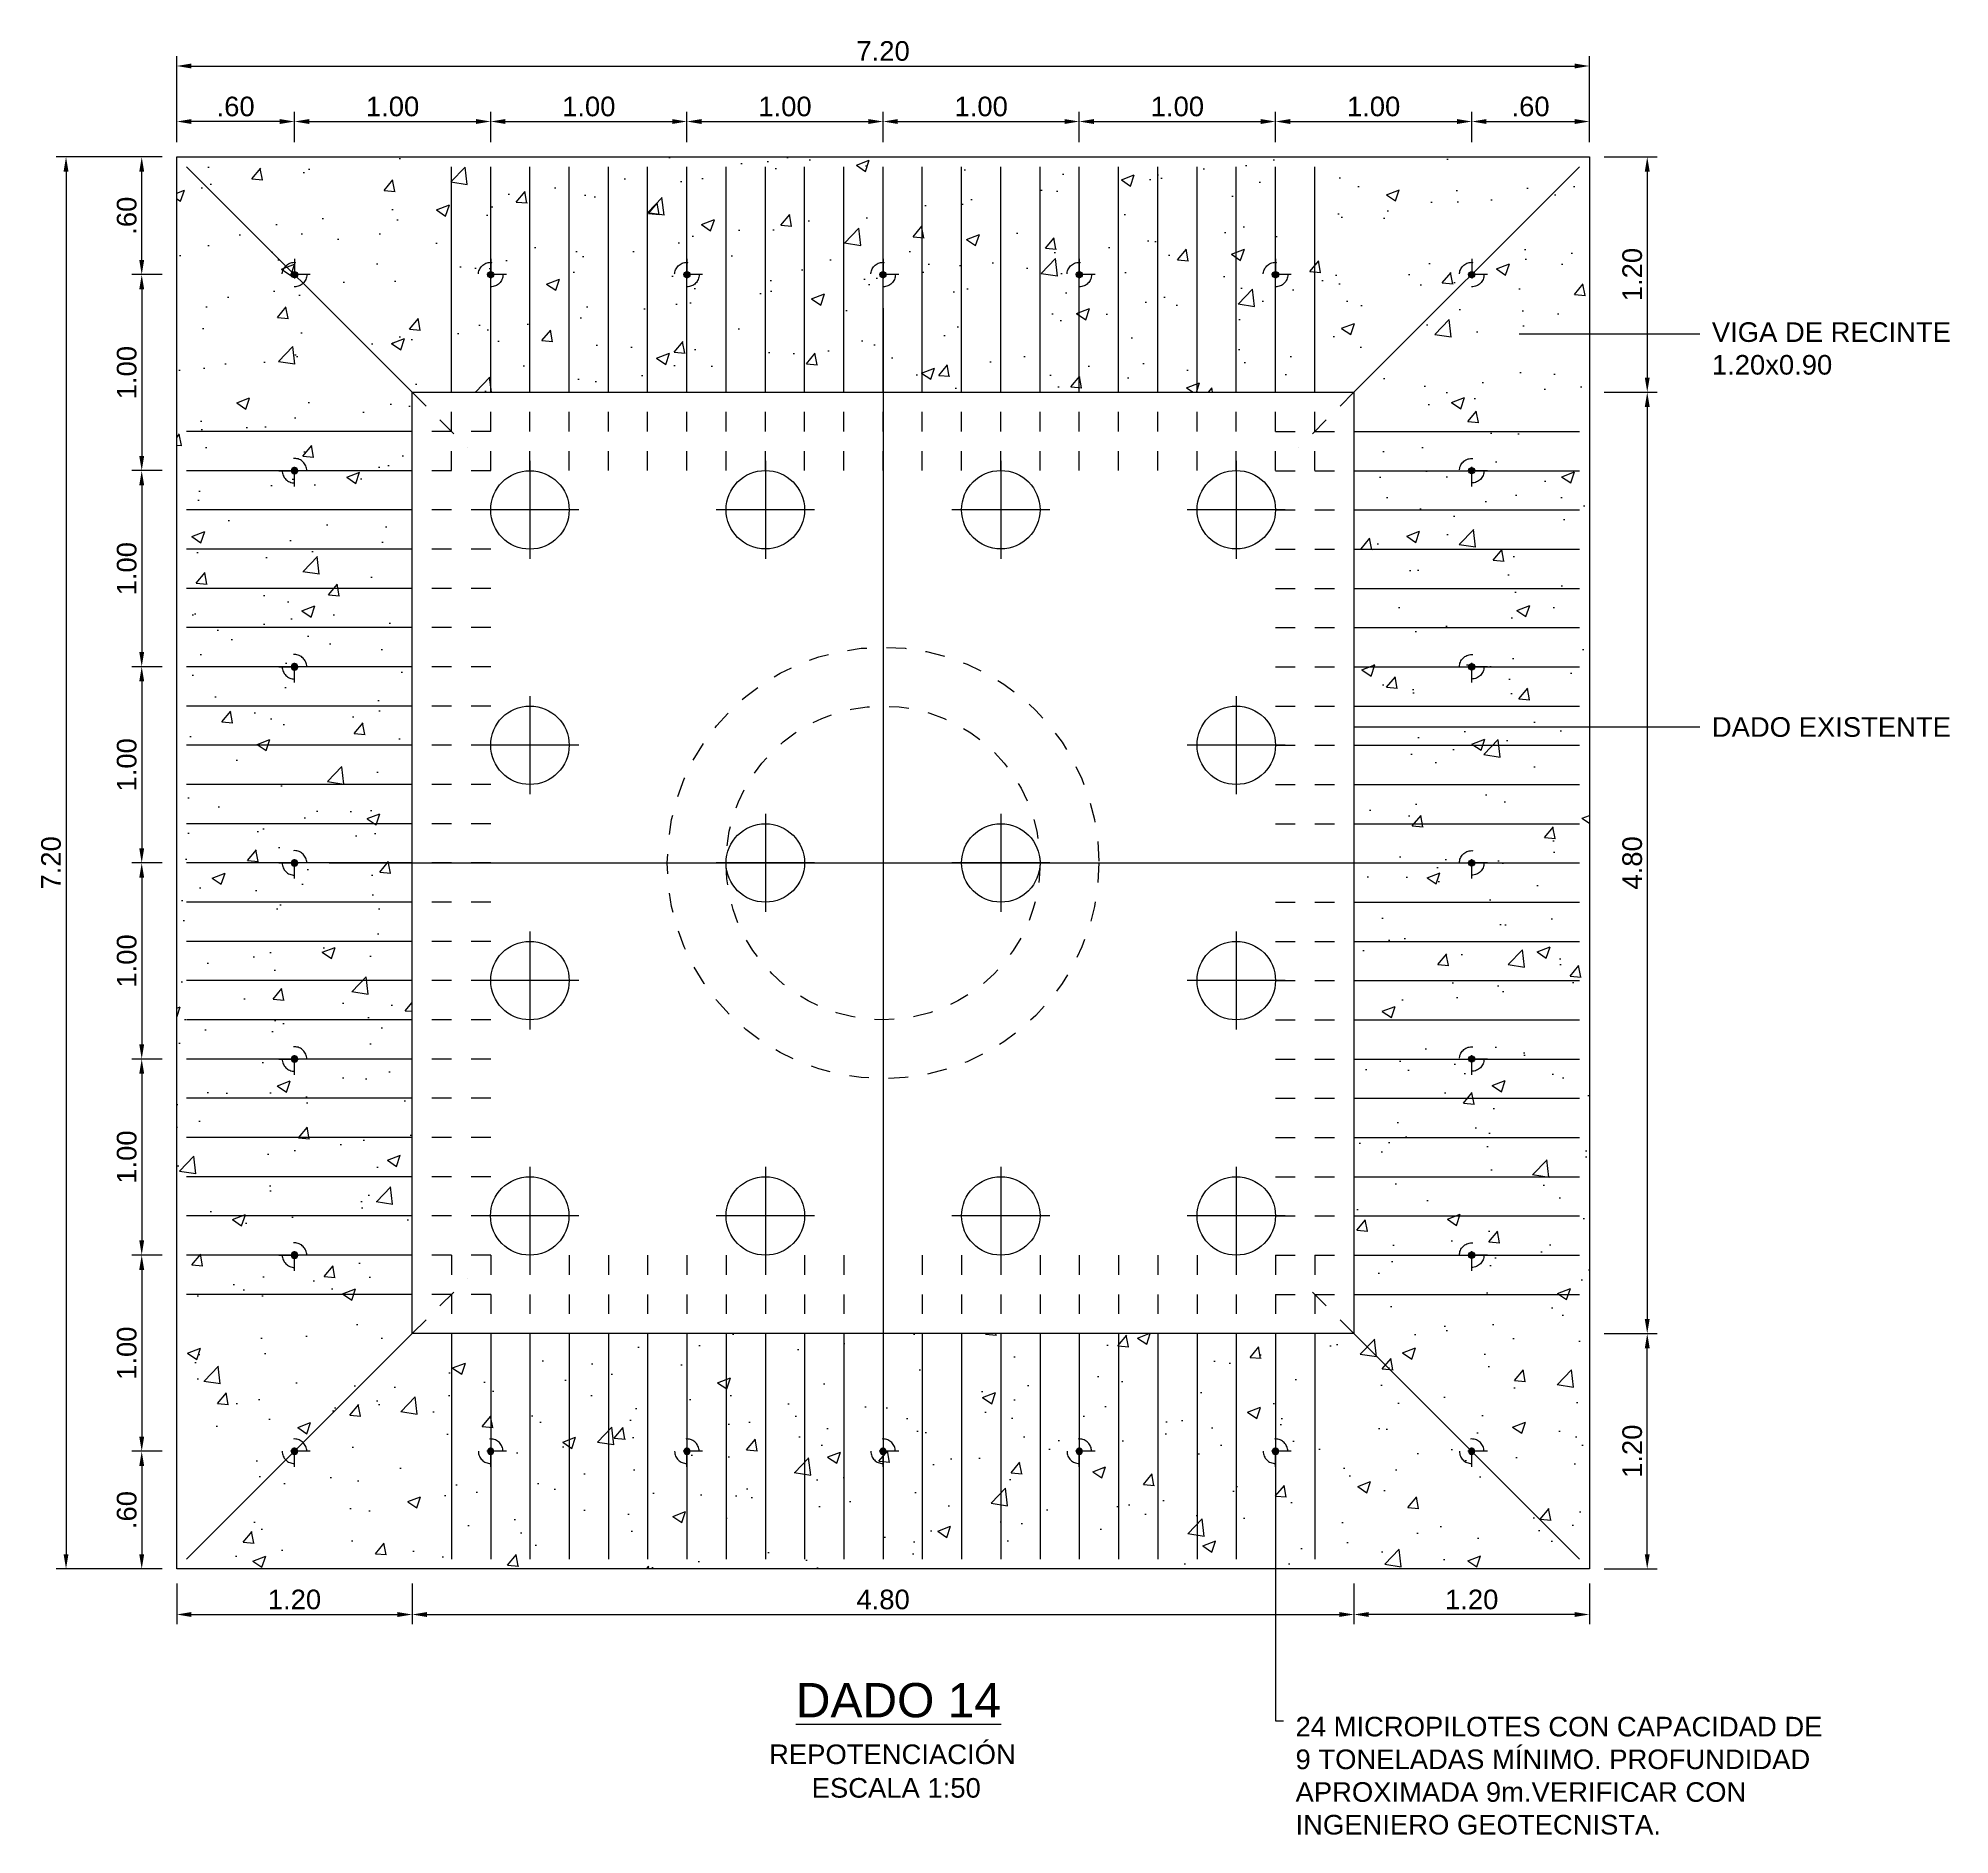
# Model space of a CAD drawing. Header units: millimetres. Extents: x 569 to 667, y -103 to 12.
# Drawn here: x 622.89 to 632.63, y -97.81 to -88.65 of the extents above; entities that cross this region are included whole.
import ezdxf
from ezdxf.enums import TextEntityAlignment as Align

# ---------------------------------------------------------------- set-up
doc = ezdxf.new("R2010")
doc.units = ezdxf.units.MM
doc.header["$LTSCALE"] = 0.0003
doc.header["$PDMODE"] = 2
doc.header["$PDSIZE"] = -3
for name, pattern in [('CENTER', [50.8, 31.75, -6.35, 6.35, -6.35]), ('DASHDOT', [1, 0.5, -0.25, 0, -0.25]), ('HIDDEN', [9.525, 6.35, -3.175])]:
    doc.linetypes.add(name, pattern=pattern)
for name, color, linetype in [('EE-CENTROS', 8, 'CENTER'), ('EE-PILOTE', 3, 'Continuous'), ('EE-TEXTO 1', 4, 'Continuous'), ('EE-TEXTO 2', 2, 'Continuous'), ('RE-DADO', 130, 'Continuous'), ('RE-PROYECCION', 252, 'HIDDEN'), ('SIM-ACHURADO', 8, 'Continuous'), ('SIM-CONCRETO', 4, 'Continuous'), ('SIM-COTAS', 1, 'Continuous'), ('SIM-OCULTAS', 8, 'HIDDEN'), ('SIM-REFUERZO', 6, 'Continuous')]:
    doc.layers.add(name, color=color, linetype=linetype)
doc.styles.add('ARIAL EE', font='arial.ttf')
doc.dimstyles.new('RE - STANDAR', dxfattribs={"dimtxt": 0.002, "dimasz": 0.0015, "dimexe": 0.001, "dimexo": 0.0015, "dimgap": 0.0005, "dimtad": 1, "dimzin": 4, "dimdsep": 46, "dimtxsty": 'ARIAL EE', "dimcen": 0, "dimclrd": 1, "dimclre": 1, "dimclrt": 2, "dimadec": 0, "dimazin": 0, "dimtfac": 1, "dimtix": 1, "dimtofl": 0, "dimtmove": 1, "dimatfit": 2, "dimfxl": 0.0015, "dimtolj": 1, "dimtzin": 4, "dimlwd": -1, "dimlwe": -1, "dimarcsym": 2})

# ---------------------------------------------------------------- blocks, each defined once
blk = doc.blocks.new('TÍTULO')
at = {"layer": 'EE-TEXTO 1', "style": 'ARIAL EE'}
blk.add_attdef('%%UVISTAENPLANTA', text='', height=3.5, dxfattribs=at).set_placement((-0.54, 3.5), align=Align.CENTER)
at = {"layer": 'EE-TEXTO 2', "style": 'ARIAL EE'}
for tag, p in [('SUBTITULO', (-0.77, -1.27)), ('ESCALA1:100', (-0.32, -5.15))]:
    blk.add_attdef(tag, text='', height=2, dxfattribs=at).set_placement(p, align=Align.CENTER)
blk = doc.blocks.new('PILOTE-2')
at = {"layer": 'SIM-ACHURADO', "transparency": 33554687}
for points in [[(0, 0.25), (0, -0.25)], [(0.25, 0), (-0.25, 0)]]:
    blk.add_lwpolyline(points, dxfattribs=at)
blk.add_circle((0, 0), 0.2, dxfattribs=at)
blk = doc.blocks.new('DADO 14')
at = {"layer": 'SIM-ACHURADO', "transparency": 33554687}
for p, q in [((0, 2.8281), (0, -3.0498)), ((-2.8225, 0.0001), (2.964, 0.0001))]:
    blk.add_line(p, q, dxfattribs=at)
blk.add_lwpolyline([(-2.4, 2.4001), (2.4, 2.4001), (2.4, -2.3999), (-2.4, -2.3999)], close=True, dxfattribs=at)
for p in [(-1.8, 1.8001), (-0.6, 1.8011), (0.6, 1.8011), (1.8, 1.8011), (-1.8, 0.6001), (1.8, 0.6001), (-0.6, 0), (0.6, 0), (-1.8, -0.5999), (-1.8, -0.5999), (1.8, -0.5999), (-1.8009, -1.7999), (-0.6, -1.7999), (0.6, -1.7999), (1.8, -1.7999)]:
    blk.add_blockref('PILOTE-2', p, dxfattribs=at)
blk = doc.blocks.new('enciente')
at = {"layer": 'SIM-ACHURADO', "transparency": 33554687}
h = blk.add_hatch(dxfattribs=at)
h.set_pattern_fill('AR-CONC', color=256, scale=0.0037)
h.paths.add_polyline_path([(651.4032, -89.2536), (644.2032, -89.2536), (644.2032, -96.4536), (651.4032, -96.4536)])
h.paths.add_polyline_path([(650.2032, -90.4536), (650.2032, -95.2536), (645.4032, -95.2536), (645.4032, -90.4536)], flags=16)
at = {"layer": 'RE-PROYECCION', "transparency": 33554687}
for radius in [1.1, 0.8]:
    blk.add_circle((647.8032, -92.8538), radius, dxfattribs=at)
at = {"layer": 'SIM-CONCRETO', "color": 7, "transparency": 33554687}
for points in [[(644.2032, -89.2536), (651.4032, -89.2536), (651.4032, -96.4536), (644.2032, -96.4536)], [(645.4032, -90.4536), (650.2032, -90.4536), (650.2032, -95.2536), (645.4032, -95.2536)]]:
    blk.add_lwpolyline(points, close=True, dxfattribs=at)
at = {"layer": 'SIM-OCULTAS', "transparency": 33554687}
for p, q in [((645.4032, -90.4536), (645.6861, -90.7365)), ((645.6032, -90.8536), (645.6032, -90.4536)), ((645.8032, -90.8536), (645.8032, -90.4536)), ((646.0032, -90.8536), (646.0032, -90.4536)), ((646.2032, -90.8536), (646.2032, -90.4536)), ((646.4032, -90.8536), (646.4032, -90.4536)), ((646.6032, -90.8536), (646.6032, -90.4536)), ((646.8032, -90.8536), (646.8032, -90.4536)), ((647.0032, -90.8536), (647.0032, -90.4536)), ((647.2032, -90.8536), (647.2032, -90.4536)), ((647.4032, -90.8536), (647.4032, -90.4536)), ((647.6032, -90.8536), (647.6032, -90.4536)), ((647.8032, -90.8536), (647.8032, -90.4536)), ((648.0032, -90.8536), (648.0032, -90.4536)), ((648.2032, -90.8536), (648.2032, -90.4536)), ((648.4032, -90.8536), (648.4032, -90.4536)), ((648.6032, -90.8536), (648.6032, -90.4536)), ((648.8032, -90.8536), (648.8032, -90.4536)), ((649.0032, -90.8536), (649.0032, -90.4536)), ((649.2032, -90.8536), (649.2032, -90.4536)), ((649.4032, -90.8536), (649.4032, -90.4536)), ((649.6032, -90.8536), (649.6032, -90.4536)), ((649.8032, -90.8536), (649.8032, -90.4536)), ((650.2032, -90.4536), (649.9204, -90.7365)), ((650.0032, -90.8536), (650.0032, -90.4536)), ((645.8032, -90.6538), (645.4032, -90.6538)), ((649.8032, -90.6538), (650.2032, -90.6538)), ((645.8032, -90.8538), (645.4032, -90.8538)), ((649.8032, -90.8538), (650.2032, -90.8538)), ((645.8032, -91.0538), (645.4032, -91.0538)), ((649.8032, -91.0538), (650.2032, -91.0538)), ((645.8032, -91.2538), (645.4032, -91.2538)), ((649.8032, -91.2538), (650.2032, -91.2538)), ((645.8032, -91.4538), (645.4032, -91.4538)), ((649.8032, -91.4538), (650.2032, -91.4538)), ((645.8032, -91.6538), (645.4032, -91.6538)), ((649.8032, -91.6538), (650.2032, -91.6538)), ((645.8032, -91.8538), (645.4032, -91.8538)), ((649.8032, -91.8538), (650.2032, -91.8538)), ((645.8032, -92.0538), (645.4032, -92.0538)), ((649.8032, -92.0538), (650.2032, -92.0538)), ((645.8032, -92.2538), (645.4032, -92.2538)), ((649.8032, -92.2538), (650.2032, -92.2538)), ((645.8032, -92.4538), (645.4032, -92.4538)), ((649.8032, -92.4538), (650.2032, -92.4538)), ((645.8032, -92.6538), (645.4032, -92.6538)), ((649.8032, -92.6538), (650.2032, -92.6538)), ((645.8032, -92.8538), (645.4032, -92.8538)), ((649.8032, -92.8538), (650.2032, -92.8538)), ((645.8032, -93.0538), (645.4032, -93.0538)), ((649.8032, -93.0538), (650.2032, -93.0538)), ((645.8032, -93.2538), (645.4032, -93.2538)), ((649.8032, -93.2538), (650.2032, -93.2538)), ((645.8032, -93.4538), (645.4032, -93.4538)), ((649.8032, -93.4538), (650.2032, -93.4538)), ((645.8032, -93.6538), (645.4032, -93.6538)), ((649.8032, -93.6538), (650.2032, -93.6538)), ((645.8032, -93.8538), (645.4032, -93.8538)), ((649.8032, -93.8538), (650.2032, -93.8538)), ((645.8032, -94.0538), (645.4032, -94.0538)), ((649.8032, -94.0538), (650.2032, -94.0538)), ((645.8032, -94.2538), (645.4032, -94.2538)), ((649.8032, -94.2538), (650.2032, -94.2538)), ((645.8032, -94.4538), (645.4032, -94.4538)), ((649.8032, -94.4538), (650.2032, -94.4538)), ((645.8032, -94.6538), (645.4032, -94.6538)), ((649.8032, -94.6538), (650.2032, -94.6538)), ((645.8032, -94.8538), (645.4032, -94.8538)), ((645.6032, -94.8536), (645.6032, -95.2536)), ((645.8032, -94.8536), (645.8032, -95.2536)), ((646.0032, -94.8536), (646.0032, -95.2536)), ((646.2032, -94.8536), (646.2032, -95.2536)), ((646.4032, -94.8536), (646.4032, -95.2536)), ((646.6032, -94.8536), (646.6032, -95.2536)), ((646.8032, -94.8536), (646.8032, -95.2536)), ((647.0032, -94.8536), (647.0032, -95.2536)), ((647.2032, -94.8536), (647.2032, -95.2536)), ((647.4032, -94.8536), (647.4032, -95.2536)), ((647.6032, -94.8536), (647.6032, -95.2536)), ((647.8032, -94.8536), (647.8032, -95.2536)), ((648.0032, -94.8536), (648.0032, -95.2536)), ((648.2032, -94.8536), (648.2032, -95.2536)), ((648.4032, -94.8536), (648.4032, -95.2536)), ((648.6032, -94.8536), (648.6032, -95.2536)), ((648.8032, -94.8536), (648.8032, -95.2536)), ((649.0032, -94.8536), (649.0032, -95.2536)), ((649.2032, -94.8536), (649.2032, -95.2536)), ((649.4032, -94.8536), (649.4032, -95.2536)), ((649.6032, -94.8536), (649.6032, -95.2536)), ((649.8032, -94.8536), (649.8032, -95.2536)), ((649.8032, -94.8538), (650.2032, -94.8538)), ((650.0032, -94.8536), (650.0032, -95.2536)), ((645.4032, -95.2539), (645.6861, -94.9711)), ((650.2032, -95.2539), (649.9204, -94.9711)), ((645.8032, -95.0538), (645.4032, -95.0538)), ((649.8032, -95.0538), (650.2032, -95.0538))]:
    blk.add_line(p, q, dxfattribs=at)
at = {"layer": 'SIM-REFUERZO', "transparency": 33554687}
for p, q in [((645.4032, -90.4536), (644.2532, -89.3036)), ((645.6032, -90.4536), (645.6032, -89.3036)), ((645.8032, -90.4536), (645.8032, -89.3036)), ((646.0032, -90.4536), (646.0032, -89.3036)), ((646.2032, -90.4536), (646.2032, -89.3036)), ((646.4032, -90.4536), (646.4032, -89.3036)), ((646.6032, -90.4536), (646.6032, -89.3036)), ((646.8032, -90.4536), (646.8032, -89.3036)), ((647.0032, -90.4536), (647.0032, -89.3036)), ((647.2032, -90.4536), (647.2032, -89.3036)), ((647.4032, -90.4536), (647.4032, -89.3036)), ((647.6032, -90.4536), (647.6032, -89.3036)), ((647.8032, -90.4536), (647.8032, -89.3036)), ((648.0032, -90.4536), (648.0032, -89.3036)), ((648.2032, -90.4536), (648.2032, -89.3036)), ((648.4032, -90.4536), (648.4032, -89.3036)), ((648.6032, -90.4536), (648.6032, -89.3036)), ((648.8032, -90.4536), (648.8032, -89.3036)), ((649.0032, -90.4536), (649.0032, -89.3036)), ((649.2032, -90.4536), (649.2032, -89.3036)), ((649.4032, -90.4536), (649.4032, -89.3036)), ((649.6032, -90.4536), (649.6032, -89.3036)), ((649.8032, -90.4536), (649.8032, -89.3036)), ((650.0032, -90.4536), (650.0032, -89.3036)), ((650.2032, -90.4536), (651.3532, -89.3036)), ((645.4032, -90.6538), (644.2532, -90.6538)), ((650.2032, -90.6538), (651.3532, -90.6538)), ((645.4032, -90.8538), (644.2532, -90.8538)), ((650.2032, -90.8538), (651.3532, -90.8538)), ((645.4032, -91.0538), (644.2532, -91.0538)), ((650.2032, -91.0538), (651.3532, -91.0538)), ((645.4032, -91.2538), (644.2532, -91.2538)), ((650.2032, -91.2538), (651.3532, -91.2538)), ((645.4032, -91.4538), (644.2532, -91.4538)), ((650.2032, -91.4538), (651.3532, -91.4538)), ((645.4032, -91.6538), (644.2532, -91.6538)), ((650.2032, -91.6538), (651.3532, -91.6538)), ((645.4032, -91.8538), (644.2532, -91.8538)), ((650.2032, -91.8538), (651.3532, -91.8538)), ((645.4032, -92.0538), (644.2532, -92.0538)), ((650.2032, -92.0538), (651.3532, -92.0538)), ((645.4032, -92.2538), (644.2532, -92.2538)), ((650.2032, -92.2538), (651.3532, -92.2538)), ((645.4032, -92.4538), (644.2532, -92.4538)), ((650.2032, -92.4538), (651.3532, -92.4538)), ((645.4032, -92.6538), (644.2532, -92.6538)), ((650.2032, -92.6538), (651.3532, -92.6538)), ((645.4032, -92.8538), (644.2532, -92.8538)), ((650.2032, -92.8538), (651.3532, -92.8538)), ((645.4032, -93.0538), (644.2532, -93.0538)), ((650.2032, -93.0538), (651.3532, -93.0538)), ((645.4032, -93.2538), (644.2532, -93.2538)), ((650.2032, -93.2538), (651.3532, -93.2538)), ((645.4032, -93.4538), (644.2532, -93.4538)), ((650.2032, -93.4538), (651.3532, -93.4538)), ((645.4032, -93.6538), (644.2532, -93.6538)), ((650.2032, -93.6538), (651.3532, -93.6538)), ((645.4032, -93.8538), (644.2532, -93.8538)), ((650.2032, -93.8538), (651.3532, -93.8538)), ((645.4032, -94.0538), (644.2532, -94.0538)), ((650.2032, -94.0538), (651.3532, -94.0538)), ((645.4032, -94.2538), (644.2532, -94.2538)), ((650.2032, -94.2538), (651.3532, -94.2538)), ((645.4032, -94.4538), (644.2532, -94.4538)), ((650.2032, -94.4538), (651.3532, -94.4538)), ((645.4032, -94.6538), (644.2532, -94.6538)), ((650.2032, -94.6538), (651.3532, -94.6538)), ((645.4032, -94.8538), (644.2532, -94.8538)), ((650.2032, -94.8538), (651.3532, -94.8538)), ((645.4032, -95.0538), (644.2532, -95.0538)), ((650.2032, -95.0538), (651.3532, -95.0538)), ((645.4032, -95.2539), (644.2532, -96.4039)), ((645.6032, -95.2536), (645.6032, -96.4036)), ((645.8032, -95.2536), (645.8032, -96.4036)), ((646.0032, -95.2536), (646.0032, -96.4036)), ((646.2032, -95.2536), (646.2032, -96.4036)), ((646.4032, -95.2536), (646.4032, -96.4036)), ((646.6032, -95.2536), (646.6032, -96.4036)), ((646.8032, -95.2536), (646.8032, -96.4036)), ((647.0032, -95.2536), (647.0032, -96.4036)), ((647.2032, -95.2536), (647.2032, -96.4036)), ((647.4032, -95.2536), (647.4032, -96.4036)), ((647.6032, -95.2536), (647.6032, -96.4036)), ((647.8032, -95.2536), (647.8032, -96.4036)), ((648.0032, -95.2536), (648.0032, -96.4036)), ((648.2032, -95.2536), (648.2032, -96.4036)), ((648.4032, -95.2536), (648.4032, -96.4036)), ((648.6032, -95.2536), (648.6032, -96.4036)), ((648.8032, -95.2536), (648.8032, -96.4036)), ((649.0032, -95.2536), (649.0032, -96.4036)), ((649.2032, -95.2536), (649.2032, -96.4036)), ((649.4032, -95.2536), (649.4032, -96.4036)), ((649.6032, -95.2536), (649.6032, -96.4036)), ((649.8032, -95.2536), (649.8032, -96.4036)), ((650.0032, -95.2536), (650.0032, -96.4036)), ((650.2032, -95.2539), (651.3532, -96.4039))]:
    blk.add_line(p, q, dxfattribs=at)
blk = doc.blocks.new('micros')
at = {"layer": 'SIM-REFUERZO', "transparency": 33554687}
h = blk.add_hatch(dxfattribs=at)
h.set_pattern_fill('ANGLE', color=256)
h.set_pattern_definition([(0, (0, 0), (0, 6.985), [5.08, -1.905]), (90, (0, 0), (-6.985, 4e-16), [5.08, -1.905])])
h.paths.add_polyline_path([(652.3929, -88.2891, 1), (652.4247, -88.2891, 1)])
h = blk.add_hatch(color=256, dxfattribs=at)
h.dxf.hatch_style = 1
h.paths.add_polyline_path([(652.3929, -88.2891, 1), (652.4247, -88.2891, 1)])
at = {"layer": 'EE-CENTROS', "transparency": 33554687}
for points in [[(652.4088, -88.2088), (652.4088, -88.3694)], [(652.4891, -88.2891), (652.3285, -88.2891)]]:
    blk.add_lwpolyline(points, dxfattribs=at)
at = {"layer": 'EE-PILOTE', "linetype": 'DASHDOT', "transparency": 33554687}
blk.add_circle((652.4088, -88.2891), 0.0625, dxfattribs=at)
at = {"layer": 'SIM-REFUERZO', "transparency": 33554687}
blk.add_circle((652.4088, -88.2891), 0.0159, dxfattribs=at)
blk = doc.blocks.new('*D33')
at = {"layer": 'DEFPOINTS', "color": 0, "transparency": 16777216}
for p in [(630.7983, -88.7902), (623.5983, -89.2536), (630.7983, -89.2536)]:
    blk.add_point(p, dxfattribs=at)
at = {"layer": 'SIM-COTAS', "color": 1, "transparency": 16777216}
for p, q in [((623.5983, -89.1786), (623.5983, -88.7402)), ((630.7983, -89.1786), (630.7983, -88.7402)), ((623.6733, -88.7902), (630.7233, -88.7902))]:
    blk.add_line(p, q, dxfattribs=at)
for points in [[(623.6733, -88.7777), (623.6733, -88.8027), (623.5983, -88.7902)], [(630.7233, -88.7777), (630.7233, -88.8027), (630.7983, -88.7902)]]:
    blk.add_solid(points, dxfattribs=at)
at = {"layer": 'SIM-COTAS', "color": 2, "transparency": 16777216, "insert": (627.1983, -88.7141), "char_height": 0.1, "attachment_point": 5, "style": 'ARIAL EE'}
blk.add_mtext('\\A1;7.20', dxfattribs=at)
blk = doc.blocks.new('*D34')
at = {"layer": 'DEFPOINTS', "color": 0, "transparency": 16777216}
for p in [(623.5983, -89.2536), (623.034, -96.4536), (623.5983, -96.4536)]:
    blk.add_point(p, dxfattribs=at)
at = {"layer": 'SIM-COTAS', "color": 1, "transparency": 16777216}
for p, q in [((623.5233, -89.2536), (622.984, -89.2536)), ((623.034, -89.3286), (623.034, -96.3786)), ((623.5233, -96.4536), (622.984, -96.4536))]:
    blk.add_line(p, q, dxfattribs=at)
for points in [[(623.0215, -89.3286), (623.0465, -89.3286), (623.034, -89.2536)], [(623.0215, -96.3786), (623.0465, -96.3786), (623.034, -96.4536)]]:
    blk.add_solid(points, dxfattribs=at)
at = {"layer": 'SIM-COTAS', "color": 2, "transparency": 16777216, "insert": (622.9579, -92.8536), "char_height": 0.1, "attachment_point": 5, "rotation": 90, "style": 'ARIAL EE'}
blk.add_mtext('\\A1;7.20', dxfattribs=at)
blk = doc.blocks.new('*D35')
at = {"layer": 'DEFPOINTS', "color": 0, "transparency": 16777216}
for p in [(623.5983, -96.4536), (624.7983, -96.4536), (624.7983, -96.6861)]:
    blk.add_point(p, dxfattribs=at)
at = {"layer": 'SIM-COTAS', "color": 1, "transparency": 16777216}
for p, q in [((623.5983, -96.5286), (623.5983, -96.7361)), ((624.7983, -96.5286), (624.7983, -96.7361)), ((623.6733, -96.6861), (624.7233, -96.6861))]:
    blk.add_line(p, q, dxfattribs=at)
for points in [[(623.6733, -96.6736), (623.6733, -96.6986), (623.5983, -96.6861)], [(624.7233, -96.6736), (624.7233, -96.6986), (624.7983, -96.6861)]]:
    blk.add_solid(points, dxfattribs=at)
at = {"layer": 'SIM-COTAS', "color": 2, "transparency": 16777216, "insert": (624.1983, -96.61), "char_height": 0.1, "attachment_point": 5, "style": 'ARIAL EE'}
blk.add_mtext('\\A1;1.20', dxfattribs=at)
blk = doc.blocks.new('*D36')
at = {"layer": 'DEFPOINTS', "color": 0, "transparency": 16777216}
for p in [(629.5983, -96.4536), (630.7983, -96.4536), (629.5983, -96.6861)]:
    blk.add_point(p, dxfattribs=at)
at = {"layer": 'SIM-COTAS', "color": 1, "transparency": 16777216}
for p, q in [((629.5983, -96.5286), (629.5983, -96.7361)), ((630.7983, -96.5286), (630.7983, -96.7361)), ((630.7233, -96.6861), (629.6733, -96.6861))]:
    blk.add_line(p, q, dxfattribs=at)
for points in [[(629.6733, -96.6736), (629.6733, -96.6986), (629.5983, -96.6861)], [(630.7233, -96.6736), (630.7233, -96.6986), (630.7983, -96.6861)]]:
    blk.add_solid(points, dxfattribs=at)
at = {"layer": 'SIM-COTAS', "color": 2, "transparency": 16777216, "insert": (630.1983, -96.61), "char_height": 0.1, "attachment_point": 5, "style": 'ARIAL EE'}
blk.add_mtext('\\A1;1.20', dxfattribs=at)
blk = doc.blocks.new('*D37')
at = {"layer": 'DEFPOINTS', "color": 0, "transparency": 16777216}
for p in [(624.7983, -96.4536), (629.5983, -96.4536), (629.5983, -96.6861)]:
    blk.add_point(p, dxfattribs=at)
at = {"layer": 'SIM-COTAS', "color": 1, "transparency": 16777216}
for p, q in [((624.7983, -96.5286), (624.7983, -96.7361)), ((629.5983, -96.5286), (629.5983, -96.7361)), ((624.8733, -96.6861), (629.5233, -96.6861))]:
    blk.add_line(p, q, dxfattribs=at)
for points in [[(624.8733, -96.6736), (624.8733, -96.6986), (624.7983, -96.6861)], [(629.5233, -96.6736), (629.5233, -96.6986), (629.5983, -96.6861)]]:
    blk.add_solid(points, dxfattribs=at)
at = {"layer": 'SIM-COTAS', "color": 2, "transparency": 16777216, "insert": (627.1983, -96.61), "char_height": 0.1, "attachment_point": 5, "style": 'ARIAL EE'}
blk.add_mtext('\\A1;4.80', dxfattribs=at)
blk = doc.blocks.new('*D38')
at = {"layer": 'DEFPOINTS', "color": 0, "transparency": 16777216}
for p in [(625.1983, -89.0733), (624.1983, -89.2536), (625.1983, -89.2536)]:
    blk.add_point(p, dxfattribs=at)
at = {"layer": 'SIM-COTAS', "color": 1, "transparency": 16777216}
for p, q in [((624.1983, -89.1786), (624.1983, -89.0233)), ((625.1983, -89.1786), (625.1983, -89.0233)), ((624.2733, -89.0733), (625.1233, -89.0733))]:
    blk.add_line(p, q, dxfattribs=at)
for points in [[(624.2733, -89.0608), (624.2733, -89.0858), (624.1983, -89.0733)], [(625.1233, -89.0608), (625.1233, -89.0858), (625.1983, -89.0733)]]:
    blk.add_solid(points, dxfattribs=at)
at = {"layer": 'SIM-COTAS', "color": 2, "transparency": 16777216, "insert": (624.6983, -88.9972), "char_height": 0.1, "attachment_point": 5, "style": 'ARIAL EE'}
blk.add_mtext('\\A1;1.00', dxfattribs=at)
blk = doc.blocks.new('*D39')
at = {"layer": 'DEFPOINTS', "color": 0, "transparency": 16777216}
for p in [(626.1983, -89.0733), (625.1983, -89.2536), (626.1983, -89.2536)]:
    blk.add_point(p, dxfattribs=at)
at = {"layer": 'SIM-COTAS', "color": 1, "transparency": 16777216}
for p, q in [((625.1983, -89.1786), (625.1983, -89.0233)), ((626.1983, -89.1786), (626.1983, -89.0233)), ((625.2733, -89.0733), (626.1233, -89.0733))]:
    blk.add_line(p, q, dxfattribs=at)
for points in [[(625.2733, -89.0608), (625.2733, -89.0858), (625.1983, -89.0733)], [(626.1233, -89.0608), (626.1233, -89.0858), (626.1983, -89.0733)]]:
    blk.add_solid(points, dxfattribs=at)
at = {"layer": 'SIM-COTAS', "color": 2, "transparency": 16777216, "insert": (625.6983, -88.9972), "char_height": 0.1, "attachment_point": 5, "style": 'ARIAL EE'}
blk.add_mtext('\\A1;1.00', dxfattribs=at)
blk = doc.blocks.new('*D40')
at = {"layer": 'DEFPOINTS', "color": 0, "transparency": 16777216}
for p in [(627.1983, -89.0733), (626.1983, -89.2536), (627.1983, -89.2536)]:
    blk.add_point(p, dxfattribs=at)
at = {"layer": 'SIM-COTAS', "color": 1, "transparency": 16777216}
for p, q in [((626.1983, -89.1786), (626.1983, -89.0233)), ((627.1983, -89.1786), (627.1983, -89.0233)), ((626.2733, -89.0733), (627.1233, -89.0733))]:
    blk.add_line(p, q, dxfattribs=at)
for points in [[(626.2733, -89.0608), (626.2733, -89.0858), (626.1983, -89.0733)], [(627.1233, -89.0608), (627.1233, -89.0858), (627.1983, -89.0733)]]:
    blk.add_solid(points, dxfattribs=at)
at = {"layer": 'SIM-COTAS', "color": 2, "transparency": 16777216, "insert": (626.6983, -88.9972), "char_height": 0.1, "attachment_point": 5, "style": 'ARIAL EE'}
blk.add_mtext('\\A1;1.00', dxfattribs=at)
blk = doc.blocks.new('*D41')
at = {"layer": 'DEFPOINTS', "color": 0, "transparency": 16777216}
for p in [(628.1983, -89.0733), (627.1983, -89.2536), (628.1983, -89.2536)]:
    blk.add_point(p, dxfattribs=at)
at = {"layer": 'SIM-COTAS', "color": 1, "transparency": 16777216}
for p, q in [((627.1983, -89.1786), (627.1983, -89.0233)), ((628.1983, -89.1786), (628.1983, -89.0233)), ((627.2733, -89.0733), (628.1233, -89.0733))]:
    blk.add_line(p, q, dxfattribs=at)
for points in [[(627.2733, -89.0608), (627.2733, -89.0858), (627.1983, -89.0733)], [(628.1233, -89.0608), (628.1233, -89.0858), (628.1983, -89.0733)]]:
    blk.add_solid(points, dxfattribs=at)
at = {"layer": 'SIM-COTAS', "color": 2, "transparency": 16777216, "insert": (627.6983, -88.9972), "char_height": 0.1, "attachment_point": 5, "style": 'ARIAL EE'}
blk.add_mtext('\\A1;1.00', dxfattribs=at)
blk = doc.blocks.new('*D42')
at = {"layer": 'DEFPOINTS', "color": 0, "transparency": 16777216}
for p in [(629.1983, -89.0733), (628.1983, -89.2536), (629.1983, -89.2536)]:
    blk.add_point(p, dxfattribs=at)
at = {"layer": 'SIM-COTAS', "color": 1, "transparency": 16777216}
for p, q in [((628.1983, -89.1786), (628.1983, -89.0233)), ((629.1983, -89.1786), (629.1983, -89.0233)), ((628.2733, -89.0733), (629.1233, -89.0733))]:
    blk.add_line(p, q, dxfattribs=at)
for points in [[(628.2733, -89.0608), (628.2733, -89.0858), (628.1983, -89.0733)], [(629.1233, -89.0608), (629.1233, -89.0858), (629.1983, -89.0733)]]:
    blk.add_solid(points, dxfattribs=at)
at = {"layer": 'SIM-COTAS', "color": 2, "transparency": 16777216, "insert": (628.6983, -88.9972), "char_height": 0.1, "attachment_point": 5, "style": 'ARIAL EE'}
blk.add_mtext('\\A1;1.00', dxfattribs=at)
blk = doc.blocks.new('*D43')
at = {"layer": 'DEFPOINTS', "color": 0, "transparency": 16777216}
for p in [(630.1983, -89.0733), (629.1983, -89.2536), (630.1983, -89.2536)]:
    blk.add_point(p, dxfattribs=at)
at = {"layer": 'SIM-COTAS', "color": 1, "transparency": 16777216}
for p, q in [((629.1983, -89.1786), (629.1983, -89.0233)), ((630.1983, -89.1786), (630.1983, -89.0233)), ((629.2733, -89.0733), (630.1233, -89.0733))]:
    blk.add_line(p, q, dxfattribs=at)
for points in [[(629.2733, -89.0608), (629.2733, -89.0858), (629.1983, -89.0733)], [(630.1233, -89.0608), (630.1233, -89.0858), (630.1983, -89.0733)]]:
    blk.add_solid(points, dxfattribs=at)
at = {"layer": 'SIM-COTAS', "color": 2, "transparency": 16777216, "insert": (629.6983, -88.9972), "char_height": 0.1, "attachment_point": 5, "style": 'ARIAL EE'}
blk.add_mtext('\\A1;1.00', dxfattribs=at)
blk = doc.blocks.new('*D44')
at = {"layer": 'DEFPOINTS', "color": 0, "transparency": 16777216}
for p in [(623.5983, -89.8536), (623.4198, -90.8536), (623.5983, -90.8536)]:
    blk.add_point(p, dxfattribs=at)
at = {"layer": 'SIM-COTAS', "color": 1, "transparency": 16777216}
for p, q in [((623.5233, -89.8536), (623.3698, -89.8536)), ((623.4198, -89.9286), (623.4198, -90.7786)), ((623.5233, -90.8536), (623.3698, -90.8536))]:
    blk.add_line(p, q, dxfattribs=at)
for points in [[(623.4073, -89.9286), (623.4323, -89.9286), (623.4198, -89.8536)], [(623.4073, -90.7786), (623.4323, -90.7786), (623.4198, -90.8536)]]:
    blk.add_solid(points, dxfattribs=at)
at = {"layer": 'SIM-COTAS', "color": 2, "transparency": 16777216, "insert": (623.3437, -90.3536), "char_height": 0.1, "attachment_point": 5, "rotation": 90, "style": 'ARIAL EE'}
blk.add_mtext('\\A1;1.00', dxfattribs=at)
blk = doc.blocks.new('*D45')
at = {"layer": 'DEFPOINTS', "color": 0, "transparency": 16777216}
for p in [(623.5983, -90.8536), (623.4198, -91.8536), (623.5983, -91.8536)]:
    blk.add_point(p, dxfattribs=at)
at = {"layer": 'SIM-COTAS', "color": 1, "transparency": 16777216}
for p, q in [((623.5233, -90.8536), (623.3698, -90.8536)), ((623.4198, -90.9286), (623.4198, -91.7786)), ((623.5233, -91.8536), (623.3698, -91.8536))]:
    blk.add_line(p, q, dxfattribs=at)
for points in [[(623.4073, -90.9286), (623.4323, -90.9286), (623.4198, -90.8536)], [(623.4073, -91.7786), (623.4323, -91.7786), (623.4198, -91.8536)]]:
    blk.add_solid(points, dxfattribs=at)
at = {"layer": 'SIM-COTAS', "color": 2, "transparency": 16777216, "insert": (623.3437, -91.3536), "char_height": 0.1, "attachment_point": 5, "rotation": 90, "style": 'ARIAL EE'}
blk.add_mtext('\\A1;1.00', dxfattribs=at)
blk = doc.blocks.new('*D46')
at = {"layer": 'DEFPOINTS', "color": 0, "transparency": 16777216}
for p in [(623.5983, -91.8536), (623.4198, -92.8536), (623.5983, -92.8536)]:
    blk.add_point(p, dxfattribs=at)
at = {"layer": 'SIM-COTAS', "color": 1, "transparency": 16777216}
for p, q in [((623.5233, -91.8536), (623.3698, -91.8536)), ((623.4198, -91.9286), (623.4198, -92.7786)), ((623.5233, -92.8536), (623.3698, -92.8536))]:
    blk.add_line(p, q, dxfattribs=at)
for points in [[(623.4073, -91.9286), (623.4323, -91.9286), (623.4198, -91.8536)], [(623.4073, -92.7786), (623.4323, -92.7786), (623.4198, -92.8536)]]:
    blk.add_solid(points, dxfattribs=at)
at = {"layer": 'SIM-COTAS', "color": 2, "transparency": 16777216, "insert": (623.3437, -92.3536), "char_height": 0.1, "attachment_point": 5, "rotation": 90, "style": 'ARIAL EE'}
blk.add_mtext('\\A1;1.00', dxfattribs=at)
blk = doc.blocks.new('*D47')
at = {"layer": 'DEFPOINTS', "color": 0, "transparency": 16777216}
for p in [(623.5983, -92.8536), (623.4198, -93.8538), (623.5983, -93.8538)]:
    blk.add_point(p, dxfattribs=at)
at = {"layer": 'SIM-COTAS', "color": 1, "transparency": 16777216}
for p, q in [((623.5233, -92.8536), (623.3698, -92.8536)), ((623.4198, -92.9286), (623.4198, -93.7788)), ((623.5233, -93.8538), (623.3698, -93.8538))]:
    blk.add_line(p, q, dxfattribs=at)
for points in [[(623.4073, -92.9286), (623.4323, -92.9286), (623.4198, -92.8536)], [(623.4073, -93.7788), (623.4323, -93.7788), (623.4198, -93.8538)]]:
    blk.add_solid(points, dxfattribs=at)
at = {"layer": 'SIM-COTAS', "color": 2, "transparency": 16777216, "insert": (623.3437, -93.3537), "char_height": 0.1, "attachment_point": 5, "rotation": 90, "style": 'ARIAL EE'}
blk.add_mtext('\\A1;1.00', dxfattribs=at)
blk = doc.blocks.new('*D48')
at = {"layer": 'DEFPOINTS', "color": 0, "transparency": 16777216}
for p in [(623.5983, -93.8538), (623.4198, -94.8536), (623.5983, -94.8536)]:
    blk.add_point(p, dxfattribs=at)
at = {"layer": 'SIM-COTAS', "color": 1, "transparency": 16777216}
for p, q in [((623.5233, -93.8538), (623.3698, -93.8538)), ((623.4198, -93.9288), (623.4198, -94.7786)), ((623.5233, -94.8536), (623.3698, -94.8536))]:
    blk.add_line(p, q, dxfattribs=at)
for points in [[(623.4073, -93.9288), (623.4323, -93.9288), (623.4198, -93.8538)], [(623.4073, -94.7786), (623.4323, -94.7786), (623.4198, -94.8536)]]:
    blk.add_solid(points, dxfattribs=at)
at = {"layer": 'SIM-COTAS', "color": 2, "transparency": 16777216, "insert": (623.3437, -94.3537), "char_height": 0.1, "attachment_point": 5, "rotation": 90, "style": 'ARIAL EE'}
blk.add_mtext('\\A1;1.00', dxfattribs=at)
blk = doc.blocks.new('*D49')
at = {"layer": 'DEFPOINTS', "color": 0, "transparency": 16777216}
for p in [(623.5983, -94.8536), (623.4198, -95.8536), (623.5986, -95.8536)]:
    blk.add_point(p, dxfattribs=at)
at = {"layer": 'SIM-COTAS', "color": 1, "transparency": 16777216}
for p, q in [((623.5233, -94.8536), (623.3698, -94.8536)), ((623.4198, -94.9286), (623.4198, -95.7786)), ((623.5236, -95.8536), (623.3698, -95.8536))]:
    blk.add_line(p, q, dxfattribs=at)
for points in [[(623.4073, -94.9286), (623.4323, -94.9286), (623.4198, -94.8536)], [(623.4073, -95.7786), (623.4323, -95.7786), (623.4198, -95.8536)]]:
    blk.add_solid(points, dxfattribs=at)
at = {"layer": 'SIM-COTAS', "color": 2, "transparency": 16777216, "insert": (623.3437, -95.3536), "char_height": 0.1, "attachment_point": 5, "rotation": 90, "style": 'ARIAL EE'}
blk.add_mtext('\\A1;1.00', dxfattribs=at)
blk = doc.blocks.new('*D50')
at = {"layer": 'DEFPOINTS', "color": 0, "transparency": 16777216}
for p in [(630.7983, -89.2536), (630.7983, -90.4536), (631.0929, -90.4536)]:
    blk.add_point(p, dxfattribs=at)
at = {"layer": 'SIM-COTAS', "color": 1, "transparency": 16777216}
for p, q in [((630.8733, -89.2536), (631.1429, -89.2536)), ((631.0929, -89.3286), (631.0929, -90.3786)), ((630.8733, -90.4536), (631.1429, -90.4536))]:
    blk.add_line(p, q, dxfattribs=at)
for points in [[(631.0804, -89.3286), (631.1054, -89.3286), (631.0929, -89.2536)], [(631.0804, -90.3786), (631.1054, -90.3786), (631.0929, -90.4536)]]:
    blk.add_solid(points, dxfattribs=at)
at = {"layer": 'SIM-COTAS', "color": 2, "transparency": 16777216, "insert": (631.0168, -89.8536), "char_height": 0.1, "attachment_point": 5, "rotation": 90, "style": 'ARIAL EE'}
blk.add_mtext('\\A1;1.20', dxfattribs=at)
blk = doc.blocks.new('*D51')
at = {"layer": 'DEFPOINTS', "color": 0, "transparency": 16777216}
for p in [(630.7983, -95.2536), (631.0929, -95.2536), (630.7983, -96.4536)]:
    blk.add_point(p, dxfattribs=at)
at = {"layer": 'SIM-COTAS', "color": 1, "transparency": 16777216}
for p, q in [((630.8733, -95.2536), (631.1429, -95.2536)), ((631.0929, -96.3786), (631.0929, -95.3286)), ((630.8733, -96.4536), (631.1429, -96.4536))]:
    blk.add_line(p, q, dxfattribs=at)
for points in [[(631.0804, -95.3286), (631.1054, -95.3286), (631.0929, -95.2536)], [(631.0804, -96.3786), (631.1054, -96.3786), (631.0929, -96.4536)]]:
    blk.add_solid(points, dxfattribs=at)
at = {"layer": 'SIM-COTAS', "color": 2, "transparency": 16777216, "insert": (631.0168, -95.8536), "char_height": 0.1, "attachment_point": 5, "rotation": 90, "style": 'ARIAL EE'}
blk.add_mtext('\\A1;1.20', dxfattribs=at)
blk = doc.blocks.new('*D52')
at = {"layer": 'DEFPOINTS', "color": 0, "transparency": 16777216}
for p in [(630.7983, -90.4536), (630.7983, -95.2536), (631.0929, -95.2536)]:
    blk.add_point(p, dxfattribs=at)
at = {"layer": 'SIM-COTAS', "color": 1, "transparency": 16777216}
for p, q in [((630.8733, -90.4536), (631.1429, -90.4536)), ((631.0929, -90.5286), (631.0929, -95.1786)), ((630.8733, -95.2536), (631.1429, -95.2536))]:
    blk.add_line(p, q, dxfattribs=at)
for points in [[(631.0804, -90.5286), (631.1054, -90.5286), (631.0929, -90.4536)], [(631.0804, -95.1786), (631.1054, -95.1786), (631.0929, -95.2536)]]:
    blk.add_solid(points, dxfattribs=at)
at = {"layer": 'SIM-COTAS', "color": 2, "transparency": 16777216, "insert": (631.0168, -92.8536), "char_height": 0.1, "attachment_point": 5, "rotation": 90, "style": 'ARIAL EE'}
blk.add_mtext('\\A1;4.80', dxfattribs=at)
blk = doc.blocks.new('*D53')
at = {"layer": 'DEFPOINTS', "color": 0, "transparency": 16777216}
for p in [(630.7983, -89.0733), (630.1983, -89.2536), (630.7983, -89.2536)]:
    blk.add_point(p, dxfattribs=at)
at = {"layer": 'SIM-COTAS', "color": 1, "transparency": 16777216}
for p, q in [((630.1983, -89.1786), (630.1983, -89.0233)), ((630.7983, -89.1786), (630.7983, -89.0233)), ((630.2733, -89.0733), (630.7233, -89.0733))]:
    blk.add_line(p, q, dxfattribs=at)
for points in [[(630.2733, -89.0608), (630.2733, -89.0858), (630.1983, -89.0733)], [(630.7233, -89.0608), (630.7233, -89.0858), (630.7983, -89.0733)]]:
    blk.add_solid(points, dxfattribs=at)
at = {"layer": 'SIM-COTAS', "color": 2, "transparency": 16777216, "insert": (630.4983, -88.9972), "char_height": 0.1, "attachment_point": 5, "style": 'ARIAL EE'}
blk.add_mtext('\\A1;.60', dxfattribs=at)
blk = doc.blocks.new('*D54')
at = {"layer": 'DEFPOINTS', "color": 0, "transparency": 16777216}
for p in [(623.5983, -89.0733), (623.5983, -89.2536), (624.1983, -89.2536)]:
    blk.add_point(p, dxfattribs=at)
at = {"layer": 'SIM-COTAS', "color": 1, "transparency": 16777216}
for p, q in [((623.5983, -89.1786), (623.5983, -89.0233)), ((624.1983, -89.1786), (624.1983, -89.0233)), ((624.1233, -89.0733), (623.6733, -89.0733))]:
    blk.add_line(p, q, dxfattribs=at)
for points in [[(623.6733, -89.0608), (623.6733, -89.0858), (623.5983, -89.0733)], [(624.1233, -89.0608), (624.1233, -89.0858), (624.1983, -89.0733)]]:
    blk.add_solid(points, dxfattribs=at)
at = {"layer": 'SIM-COTAS', "color": 2, "transparency": 16777216, "insert": (623.8983, -88.9972), "char_height": 0.1, "attachment_point": 5, "style": 'ARIAL EE'}
blk.add_mtext('\\A1;.60', dxfattribs=at)
blk = doc.blocks.new('*D55')
at = {"layer": 'DEFPOINTS', "color": 0, "transparency": 16777216}
for p in [(623.4198, -89.2536), (623.5983, -89.2536), (623.5983, -89.8536)]:
    blk.add_point(p, dxfattribs=at)
at = {"layer": 'SIM-COTAS', "color": 1, "transparency": 16777216}
for p, q in [((623.5233, -89.2536), (623.3698, -89.2536)), ((623.4198, -89.7786), (623.4198, -89.3286)), ((623.5233, -89.8536), (623.3698, -89.8536))]:
    blk.add_line(p, q, dxfattribs=at)
for points in [[(623.4073, -89.3286), (623.4323, -89.3286), (623.4198, -89.2536)], [(623.4073, -89.7786), (623.4323, -89.7786), (623.4198, -89.8536)]]:
    blk.add_solid(points, dxfattribs=at)
at = {"layer": 'SIM-COTAS', "color": 2, "transparency": 16777216, "insert": (623.3437, -89.5536), "char_height": 0.1, "attachment_point": 5, "rotation": 90, "style": 'ARIAL EE'}
blk.add_mtext('\\A1;.60', dxfattribs=at)
blk = doc.blocks.new('*D56')
at = {"layer": 'DEFPOINTS', "color": 0, "transparency": 16777216}
for p in [(623.5986, -95.8536), (623.4198, -96.4536), (623.5983, -96.4536)]:
    blk.add_point(p, dxfattribs=at)
at = {"layer": 'SIM-COTAS', "color": 1, "transparency": 16777216}
for p, q in [((623.5236, -95.8536), (623.3698, -95.8536)), ((623.4198, -95.9286), (623.4198, -96.3786)), ((623.5233, -96.4536), (623.3698, -96.4536))]:
    blk.add_line(p, q, dxfattribs=at)
for points in [[(623.4073, -95.9286), (623.4323, -95.9286), (623.4198, -95.8536)], [(623.4073, -96.3786), (623.4323, -96.3786), (623.4198, -96.4536)]]:
    blk.add_solid(points, dxfattribs=at)
at = {"layer": 'SIM-COTAS', "color": 2, "transparency": 16777216, "insert": (623.3437, -96.1536), "char_height": 0.1, "attachment_point": 5, "rotation": 90, "style": 'ARIAL EE'}
blk.add_mtext('\\A1;.60', dxfattribs=at)

msp = doc.modelspace()

# ---------------------------------------------------------------- block references
at = {"layer": 'EE-TEXTO 1', "transparency": 33554687}
ref = msp.add_blockref('TÍTULO', (627.3036, -97.3854), dxfattribs=dict(at, xscale=0.05, yscale=0.05, zscale=0.05))
ref.add_attrib('ESCALA1:100', 'ESCALA 1:50', dxfattribs={"layer": 'EE-TEXTO 2', "height": 0.1, "style": 'ARIAL EE'}).set_placement((627.2653, -97.6201), align=Align.CENTER)
ref.add_attrib('SUBTITULO', 'REPOTENCIACIÓN ', dxfattribs={"layer": 'EE-TEXTO 2', "height": 0.1, "style": 'ARIAL EE'}).set_placement((627.2653, -97.4489), align=Align.CENTER)
ref.add_attrib('%%UVISTAENPLANTA', '%%UDADO 14', dxfattribs={"height": 0.175, "style": 'ARIAL EE'}).set_placement((627.2765, -97.2104), align=Align.CENTER)
at = {"layer": 'RE-DADO', "transparency": 33554687}
msp.add_blockref('DADO 14', (627.1983, -92.8538), dxfattribs=at)
at = {"layer": 'SIM-COTAS', "transparency": 33554687}
for name, p in [('enciente', (-20.6049, 0)), ('micros', (-28.2105, -1.5646)), ('micros', (-27.2105, -1.5646)), ('micros', (-26.2105, -1.5646)), ('micros', (-25.2105, -1.5646)), ('micros', (-24.2105, -1.5646)), ('micros', (-23.2105, -1.5646)), ('micros', (-22.2105, -1.5646))]:
    msp.add_blockref(name, p, dxfattribs=at)
at = {"layer": 'SIM-COTAS', "transparency": 33554687, "xscale": -1}
for p, rotation in [((535.9093, 561.5551), 90), ((535.9093, 560.5551), 90), ((535.9093, 559.5551), 90), ((535.9093, 558.5551), 90), ((535.9093, 557.5551), 90), ((-28.2105, -184.1427), 180), ((-27.2105, -184.1427), 180), ((-26.2105, -184.1427), 180), ((-25.2105, -184.1427), 180), ((-24.2105, -184.1427), 180), ((-23.2105, -184.1427), 180), ((-22.2105, -184.1427), 180)]:
    msp.add_blockref('micros', p, dxfattribs=dict(at, rotation=rotation))
at = {"layer": 'SIM-COTAS', "transparency": 33554687, "rotation": 270}
for p in [(718.4874, 561.5551), (718.4874, 560.5551), (718.4874, 559.5551), (718.4874, 558.5551), (718.4874, 557.5551)]:
    msp.add_blockref('micros', p, dxfattribs=at)

# ---------------------------------------------------------------- texts
at = {"layer": 'SIM-COTAS', "color": 2, "transparency": 33554687, "char_height": 0.1, "attachment_point": 7, "style": 'ARIAL EE'}
for s, insert, width in [('\\A1;VIGA DE RECINTE\\P1.20x0.90', (631.4223, -90.3652), 1.723854), ('\\A1;DADO EXISTENTE ', (631.4223, -92.2121), 1.723854), ('\\A1;24 MICROPILOTES CON CAPACIDAD DE 9 TONELADAS MÍNIMO. PROFUNDIDAD APROXIMADA 9m.VERIFICAR CON INGENIERO GEOTECNISTA.  ', (629.3004, -97.8093), 2.78502)]:
    msp.add_mtext(s, dxfattribs=dict(at, insert=insert, width=width))

# ---------------------------------------------------------------- dimensions: what is measured, and where the dimension line sits
at = {"layer": 'SIM-COTAS', "transparency": 33554687}
for base, p1, p2, picture, middle in [((630.7983, -88.7902), (623.5983, -89.2536), (630.7983, -89.2536), '*D33', (627.1983, -88.7141)), ((623.5983, -89.0733), (624.1983, -89.2536), (623.5983, -89.2536), '*D54', (623.8983, -88.9972)), ((625.1983, -89.0733), (624.1983, -89.2536), (625.1983, -89.2536), '*D38', (624.6983, -88.9972)), ((626.1983, -89.0733), (625.1983, -89.2536), (626.1983, -89.2536), '*D39', (625.6983, -88.9972)), ((627.1983, -89.0733), (626.1983, -89.2536), (627.1983, -89.2536), '*D40', (626.6983, -88.9972)), ((628.1983, -89.0733), (627.1983, -89.2536), (628.1983, -89.2536), '*D41', (627.6983, -88.9972)), ((629.1983, -89.0733), (628.1983, -89.2536), (629.1983, -89.2536), '*D42', (628.6983, -88.9972)), ((630.1983, -89.0733), (629.1983, -89.2536), (630.1983, -89.2536), '*D43', (629.6983, -88.9972)), ((630.7983, -89.0733), (630.1983, -89.2536), (630.7983, -89.2536), '*D53', (630.4983, -88.9972)), ((624.7983, -96.6861), (623.5983, -96.4536), (624.7983, -96.4536), '*D35', (624.1983, -96.61)), ((629.5983, -96.6861), (624.7983, -96.4536), (629.5983, -96.4536), '*D37', (627.1983, -96.61))]:
    dim = msp.add_linear_dim(base=base, p1=p1, p2=p2, dimstyle='RE - STANDAR', dxfattribs=at)
    dim.commit()
    dim.dimension.update_dxf_attribs({"geometry": picture, "text_midpoint": middle})
for base, p1, p2, angle, picture, middle in [((623.034, -96.4536), (623.5983, -89.2536), (623.5983, -96.4536), 90, '*D34', (622.9579, -92.8536)), ((623.4198, -89.2536), (623.5983, -89.8536), (623.5983, -89.2536), 90, '*D55', (623.3437, -89.5536)), ((631.0929, -90.4536), (630.7983, -89.2536), (630.7983, -90.4536), 90, '*D50', (631.0168, -89.8536)), ((623.4198, -90.8536), (623.5983, -89.8536), (623.5983, -90.8536), 90, '*D44', (623.3437, -90.3536)), ((631.0929, -95.2536), (630.7983, -90.4536), (630.7983, -95.2536), 90, '*D52', (631.0168, -92.8536)), ((623.4198, -91.8536), (623.5983, -90.8536), (623.5983, -91.8536), 90, '*D45', (623.3437, -91.3536)), ((623.4198, -92.8536), (623.5983, -91.8536), (623.5983, -92.8536), 90, '*D46', (623.3437, -92.3536)), ((623.4198, -93.8538), (623.5983, -92.8536), (623.5983, -93.8538), 90, '*D47', (623.3437, -93.3537)), ((623.4198, -94.8536), (623.5983, -93.8538), (623.5983, -94.8536), 90, '*D48', (623.3437, -94.3537)), ((623.4198, -95.8536), (623.5983, -94.8536), (623.5986, -95.8536), 90, '*D49', (623.3437, -95.3536)), ((631.0929, -95.2536), (630.7983, -96.4536), (630.7983, -95.2536), 270, '*D51', (631.0168, -95.8536)), ((623.4198, -96.4536), (623.5986, -95.8536), (623.5983, -96.4536), 90, '*D56', (623.3437, -96.1536)), ((629.5983, -96.6861), (630.7983, -96.4536), (629.5983, -96.4536), 180, '*D36', (630.1983, -96.61))]:
    dim = msp.add_linear_dim(base=base, p1=p1, p2=p2, angle=angle, dimstyle='RE - STANDAR', dxfattribs=at)
    dim.commit()
    dim.dimension.update_dxf_attribs({"geometry": picture, "text_midpoint": middle})

# ---------------------------------------------------------------- leaders
at = {"layer": 'SIM-COTAS', "transparency": 33554687, "annotation_type": 0, "has_hookline": 1, "hookline_direction": 1, "horizontal_direction": (-1, 0, 0)}
for points, override in [([(630.4397, -90.156), (631.3203, -90.156), (631.361, -90.1563)], {"dimscale": 0, "dimgap": 0.0005, "dimtad": 0, "dimldrblk": 'Dot'}), ([(629.5983, -92.159), (631.3203, -92.159), (631.361, -92.1593)], {"dimscale": 0, "dimgap": 0.0005, "dimtad": 0}), ([(629.1983, -95.9161), (629.1983, -97.2278), (629.239, -97.2281)], {"dimscale": 0, "dimgap": 0.0005, "dimtad": 0})]:
    msp.add_leader(points, dimstyle='RE - STANDAR', override=override, dxfattribs=at)

doc.saveas('drawing.dxf')
